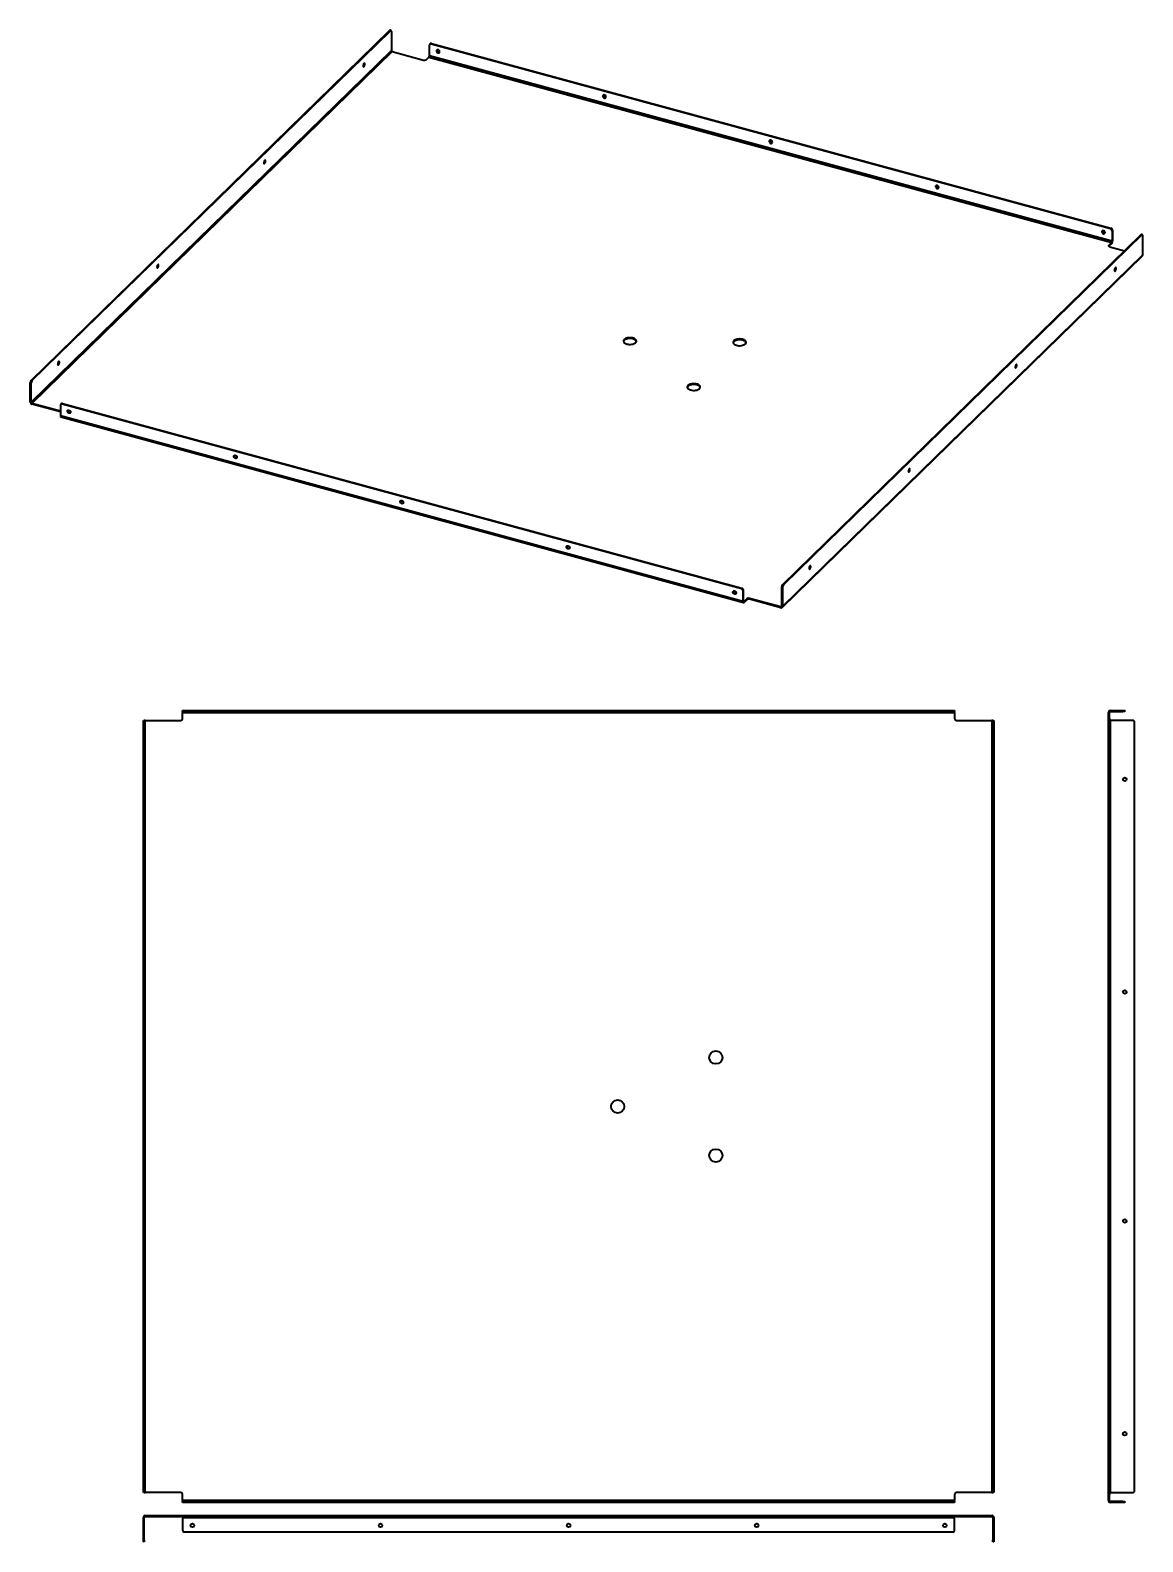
# Model space of a CAD drawing. Header units: millimetres. Extents: x -2495 to 898, y 82 to 2397.
# Drawn here: x -802 to 898, y 87 to 2397 of the extents above; entities that cross this region are included whole.
import ezdxf

# ---------------------------------------------------------------- set-up
doc = ezdxf.new("R2010")
doc.units = ezdxf.units.MM

msp = doc.modelspace()

# ---------------------------------------------------------------- linework, layer by layer
at = {"color": 7, "linetype": 'Continuous', "lineweight": 35}
for p, q in [((-800.9, 1861.7), (-253, 2396.5)), ((-799.6, 1861.4), (-251.7, 2396.1)), ((-251.7, 2396.1), (-253, 2396.5)), ((-250.9, 2396.5), (-252.2, 2396.8)), ((-250.3, 2394.9), (-250.3, 2365.8)), ((-250.3, 2365.8), (-801, 1828.3)), ((-799.6, 1826.7), (-248.9, 2364.2)), ((-248.9, 2364.2), (-201.2, 2351.2)), ((-197.1, 2351.8), (-192.9, 2355.9)), ((-192.9, 2355.9), (850.7, 2072.3)), ((-192.2, 2357.9), (-192.2, 2374.2)), ((851.4, 2074.3), (-192.2, 2357.9)), ((-191, 2376.3), (-191.7, 2375.6)), ((-188.9, 2376.7), (-189.6, 2376)), ((-189.6, 2376), (848.7, 2093.8)), ((-188.9, 2376.7), (849.4, 2094.5)), ((-292.3, 2345.3), (-292.4, 2345.9)), ((-444, 2197.2), (-444, 2197.9)), ((895.4, 2084.4), (347.5, 1549.6)), ((896.8, 2084), (348.9, 1549.3)), ((848.7, 2093.8), (849.4, 2094.5)), ((852.1, 2091.2), (851.4, 2090.5)), ((851.4, 2090.5), (851.4, 2074.3)), ((852.1, 2091.2), (852.1, 2074.9)), ((896.8, 2084), (895.4, 2084.4)), ((897.5, 2084.4), (896.2, 2084.7)), ((898.2, 2053.7), (898.2, 2082.8)), ((846.5, 2066.9), (846.4, 2066.8)), ((850.7, 2072.3), (846.5, 2068.2)), ((850.7, 2071), (846.5, 2066.9)), ((846.5, 2068.2), (846.5, 2066.9)), ((847.7, 2066.1), (870.4, 2059.9)), ((850.7, 2072.3), (850.7, 2071)), ((851.4, 2074.3), (852.1, 2074.9)), ((-607.3, 2037.8), (-607.4, 2038.4)), ((346.9, 1514.8), (897.6, 2052.3)), ((898.2, 2053.7), (347.5, 1516.2)), ((-759, 1889.8), (-759.1, 1890.4)), ((-801, 1857.4), (-802.3, 1857.8)), ((-802.3, 1828.7), (-802.3, 1857.8)), ((-801, 1828.3), (-801, 1857.4)), ((-800.9, 1861.7), (-799.6, 1861.4)), ((-801, 1828.3), (-802.3, 1828.7)), ((-756.2, 1814.9), (-799.6, 1826.7)), ((-799.6, 1826.7), (-799.6, 1825.4)), ((-756.2, 1813.6), (-799.6, 1825.4)), ((-755, 1825.8), (-755.7, 1825.1)), ((-752.9, 1826.2), (-753.6, 1825.5)), ((284.7, 1543.4), (-753.6, 1825.5)), ((285.4, 1544), (-752.9, 1826.2)), ((-756.2, 1823.7), (-756.2, 1807.4)), ((287.4, 1523.8), (-756.2, 1807.4)), ((-755.6, 1805.9), (288, 1522.2)), ((347.5, 1549.6), (348.9, 1549.3)), ((284.7, 1543.4), (285.4, 1544)), ((288.1, 1540.7), (287.4, 1540.1)), ((287.4, 1523.8), (287.4, 1540.1)), ((288.1, 1524.5), (287.4, 1523.8)), ((288.1, 1524.5), (288.1, 1540.7)), ((293, 1528), (288.8, 1523.9)), ((293, 1526.7), (288.8, 1522.6)), ((293, 1526.7), (293, 1528)), ((344.8, 1515.6), (297, 1528.6)), ((297, 1528.6), (297, 1527.3)), ((344.8, 1514.3), (297, 1527.3)), ((347.5, 1545.3), (346.1, 1545.7)), ((346.1, 1545.7), (346.1, 1516.5)), ((347.5, 1545.3), (347.5, 1516.2)), ((288.8, 1523.9), (288.1, 1524)), ((288.8, 1523.9), (288.8, 1522.6)), ((346.1, 1516.9), (344.8, 1515.6)), ((344.8, 1515.6), (344.8, 1514.3)), ((346.1, 1516.5), (347.5, 1516.2)), ((-629.4, 1342.2), (-627.9, 1342.2)), ((-629.4, 1339.2), (-629.4, 1342.2)), ((-627.9, 1342.2), (-627.9, 1339.2)), ((-626.4, 1342.2), (-627.9, 1342.2)), ((-626.4, 162.2), (-626.4, 1342.2)), ((-626.4, 1342.2), (-572.4, 1342.2)), ((-569.4, 1355.7), (-569.4, 1357.2)), ((-569.4, 1357.2), (-566.4, 1357.2)), ((-566.4, 1355.7), (-569.4, 1355.7)), ((-569.4, 1355.7), (-569.4, 1354.2)), ((-569.4, 1354.2), (610.6, 1354.2)), ((-569.4, 1345.2), (-569.4, 1354.2)), ((-566.4, 1357.2), (-566.4, 1355.7)), ((-566.4, 1357.2), (607.6, 1357.2)), ((-566.4, 1355.7), (607.6, 1355.7)), ((607.6, 1355.7), (607.6, 1357.2)), ((607.6, 1357.2), (610.6, 1357.2)), ((610.6, 1355.7), (607.6, 1355.7)), ((610.6, 1357.2), (610.6, 1355.7)), ((610.6, 1354.2), (610.6, 1355.7)), ((610.6, 1354.2), (610.6, 1345.2)), ((613.6, 1342.2), (667.6, 1342.2)), ((669.1, 1342.2), (667.6, 1342.2)), ((667.6, 1342.2), (667.6, 162.2)), ((669.1, 1342.2), (670.6, 1342.2)), ((669.1, 1339.2), (669.1, 1342.2)), ((670.6, 1342.2), (670.6, 1339.2)), ((847.1, 1354.2), (845.6, 1354.2)), ((845.6, 1345.2), (845.6, 1354.2)), ((845.6, 1345.2), (847.1, 1345.2)), ((845.6, 1342.2), (845.6, 1345.2)), ((845.6, 1342.2), (848.6, 1342.2)), ((845.6, 162.2), (845.6, 1342.2)), ((847.1, 1345.2), (847.1, 1354.2)), ((847.1, 1345.2), (847.1, 1342.2)), ((848.6, 1355.7), (848.6, 1357.2)), ((848.6, 1357.2), (867.6, 1357.2)), ((848.6, 1355.7), (867.6, 1355.7)), ((848.6, 162.2), (848.6, 1342.2)), ((882.6, 1342.2), (848.6, 1342.2)), ((867.6, 1355.7), (867.6, 1357.2)), ((867.6, 1357.2), (870.6, 1357.2)), ((870.6, 1355.7), (867.6, 1355.7)), ((870.6, 1357.2), (870.6, 1355.7)), ((-627.9, 1339.2), (-629.4, 1339.2)), ((-629.4, 165.2), (-629.4, 1339.2)), ((-627.9, 165.2), (-627.9, 1339.2)), ((670.6, 1339.2), (669.1, 1339.2)), ((669.1, 1339.2), (669.1, 165.2)), ((670.6, 1339.2), (670.6, 165.2)), ((885.6, 165.2), (885.6, 1339.2)), ((-629.4, 165.2), (-627.9, 165.2)), ((-629.4, 162.2), (-629.4, 165.2)), ((-627.9, 162.2), (-629.4, 162.2)), ((-627.9, 165.2), (-627.9, 162.2)), ((-627.9, 162.2), (-626.4, 162.2)), ((-572.4, 162.2), (-626.4, 162.2)), ((667.6, 162.2), (613.6, 162.2)), ((667.6, 162.2), (669.1, 162.2)), ((669.1, 165.2), (670.6, 165.2)), ((669.1, 162.2), (669.1, 165.2)), ((670.6, 162.2), (669.1, 162.2)), ((670.6, 165.2), (670.6, 162.2)), ((848.6, 162.2), (845.6, 162.2)), ((845.6, 159.2), (845.6, 162.2)), ((847.1, 162.2), (847.1, 159.2)), ((848.6, 162.2), (882.6, 162.2)), ((-569.4, 150.2), (-569.4, 159.2)), ((-569.4, 150.2), (-569.4, 148.7)), ((610.6, 150.2), (-569.4, 150.2)), ((-569.4, 147.2), (-569.4, 148.7)), ((-569.4, 148.7), (-566.4, 148.7)), ((-566.4, 147.2), (-569.4, 147.2)), ((-566.4, 148.7), (-566.4, 147.2)), ((607.6, 148.7), (-566.4, 148.7)), ((607.6, 147.2), (-566.4, 147.2)), ((607.6, 147.2), (607.6, 148.7)), ((607.6, 148.7), (610.6, 148.7)), ((610.6, 147.2), (607.6, 147.2)), ((610.6, 159.2), (610.6, 150.2)), ((610.6, 148.7), (610.6, 150.2)), ((610.6, 148.7), (610.6, 147.2)), ((847.1, 159.2), (845.6, 159.2)), ((845.6, 150.2), (845.6, 159.2)), ((847.1, 150.2), (845.6, 150.2)), ((847.1, 150.2), (847.1, 159.2)), ((848.6, 148.7), (848.6, 147.2)), ((867.6, 148.7), (848.6, 148.7)), ((867.6, 147.2), (848.6, 147.2)), ((867.6, 147.2), (867.6, 148.7)), ((867.6, 148.7), (870.6, 148.7)), ((870.6, 147.2), (867.6, 147.2)), ((870.6, 148.7), (870.6, 147.2)), ((-627.9, 124.1), (-629.4, 124.1)), ((-629.4, 90.1), (-629.4, 124.1)), ((-627.9, 90.1), (-627.9, 124.1)), ((-626.4, 125.6), (-626.4, 127.1)), ((-626.4, 127.1), (-572.4, 127.1)), ((-626.4, 125.6), (-572.4, 125.6)), ((-572.4, 125.6), (-572.4, 127.1)), ((-572.4, 127.1), (-569.4, 127.1)), ((-569.4, 125.6), (-572.4, 125.6)), ((-569.4, 124.1), (-569.4, 127.1)), ((-569.4, 127.1), (610.6, 127.1)), ((-569.4, 124.1), (-569.4, 105.1)), ((-569.4, 124.1), (610.6, 124.1)), ((610.6, 127.1), (610.6, 124.1)), ((610.6, 127.1), (613.6, 127.1)), ((613.6, 125.6), (610.6, 125.6)), ((610.6, 105.1), (610.6, 124.1)), ((613.6, 127.1), (613.6, 125.6)), ((613.6, 127.1), (667.6, 127.1)), ((613.6, 125.6), (667.6, 125.6)), ((667.6, 125.6), (667.6, 127.1)), ((669.1, 124.1), (670.6, 124.1)), ((669.1, 124.1), (669.1, 90.1)), ((670.6, 124.1), (670.6, 90.1)), ((-566.4, 102.1), (607.6, 102.1)), ((-629.4, 90.1), (-627.9, 90.1)), ((-629.4, 87.1), (-629.4, 90.1)), ((-627.9, 87.1), (-629.4, 87.1)), ((-627.9, 90.1), (-627.9, 87.1)), ((669.1, 90.1), (670.6, 90.1)), ((669.1, 87.1), (669.1, 90.1)), ((670.6, 87.1), (669.1, 87.1)), ((670.6, 90.1), (670.6, 87.1))]:
    msp.add_line(p, q, dxfattribs=at)
at = {"color": 7, "linetype": 'Continuous', "lineweight": 35, "flags": 128}
for points in [[(-250.3, 2394.9), (-250.3, 2395.4), (-250.4, 2395.8), (-250.5, 2396.1), (-250.7, 2396.4), (-250.9, 2396.5), (-251.1, 2396.5), (-251.4, 2396.4), (-251.7, 2396.1)], [(-179, 2362.2), (-178.1, 2362.1), (-177.3, 2362.4), (-176.8, 2362.9), (-176.5, 2363.7), (-176.6, 2364.6), (-177, 2365.5), (-177.7, 2366.2), (-178.5, 2366.8), (-179.4, 2367), (-180.2, 2366.9), (-180.9, 2366.5), (-181.3, 2365.9), (-181.4, 2365), (-181.1, 2364.1), (-180.6, 2363.3), (-179.8, 2362.6), (-179, 2362.2)], [(-292.3, 2346), (-292.7, 2345.4), (-293.1, 2344.6), (-293.4, 2343.6), (-293.5, 2342.6), (-293.5, 2341.8), (-293.3, 2341.2), (-292.9, 2341), (-292.5, 2341.1), (-292, 2341.6), (-291.6, 2342.3), (-291.2, 2343.2), (-291, 2344.2), (-291, 2345.1), (-291.1, 2345.8), (-291.4, 2346.2), (-291.8, 2346.3), (-292.3, 2346)], [(75.3, 2293.1), (76.2, 2293), (76.9, 2293.3), (77.5, 2293.8), (77.7, 2294.6), (77.6, 2295.5), (77.3, 2296.4), (76.6, 2297.1), (75.8, 2297.7), (74.9, 2297.9), (74, 2297.8), (73.4, 2297.4), (73, 2296.7), (72.9, 2295.9), (73.1, 2295), (73.7, 2294.2), (74.4, 2293.5), (75.3, 2293.1)], [(329.6, 2224), (330.5, 2223.9), (331.2, 2224.2), (331.8, 2224.7), (332, 2225.5), (331.9, 2226.4), (331.5, 2227.3), (330.9, 2228), (330, 2228.6), (329.1, 2228.8), (328.3, 2228.7), (327.6, 2228.3), (327.2, 2227.6), (327.2, 2226.8), (327.4, 2225.9), (327.9, 2225.1), (328.7, 2224.4), (329.6, 2224)], [(-443.9, 2198), (-444.4, 2197.4), (-444.8, 2196.5), (-445.1, 2195.6), (-445.2, 2194.6), (-445.2, 2193.8), (-445, 2193.2), (-444.6, 2193), (-444.2, 2193.1), (-443.7, 2193.5), (-443.3, 2194.3), (-442.9, 2195.2), (-442.7, 2196.2), (-442.7, 2197.1), (-442.8, 2197.8), (-443.1, 2198.2), (-443.5, 2198.3), (-443.9, 2198)], [(583.8, 2154.9), (584.7, 2154.8), (585.5, 2155.1), (586, 2155.6), (586.3, 2156.4), (586.2, 2157.3), (585.8, 2158.1), (585.1, 2158.9), (584.3, 2159.4), (583.4, 2159.7), (582.6, 2159.6), (581.9, 2159.2), (581.5, 2158.5), (581.4, 2157.7), (581.7, 2156.8), (582.2, 2156), (583, 2155.3), (583.8, 2154.9)], [(838.1, 2085.8), (839, 2085.7), (839.8, 2086), (840.3, 2086.5), (840.5, 2087.3), (840.5, 2088.2), (840.1, 2089), (839.4, 2089.8), (838.6, 2090.3), (837.7, 2090.6), (836.8, 2090.5), (836.2, 2090.1), (835.8, 2089.4), (835.7, 2088.6), (835.9, 2087.7), (836.5, 2086.9), (837.2, 2086.2), (838.1, 2085.8)], [(898.2, 2082.8), (898.1, 2083.3), (898, 2083.7), (897.9, 2084), (897.7, 2084.2), (897.5, 2084.4), (897.3, 2084.4), (897, 2084.3), (896.8, 2084)], [(847.7, 2066.1), (847.2, 2066.3), (846.8, 2066.5), (846.5, 2066.7), (846.3, 2067), (846.2, 2067.3), (846.2, 2067.6), (846.3, 2067.9), (846.5, 2068.2)], [(-607.3, 2038.6), (-607.8, 2037.9), (-608.2, 2037.1), (-608.4, 2036.1), (-608.6, 2035.2), (-608.5, 2034.3), (-608.3, 2033.8), (-608, 2033.5), (-607.5, 2033.6), (-607.1, 2034.1), (-606.6, 2034.8), (-606.3, 2035.8), (-606.1, 2036.8), (-606, 2037.7), (-606.1, 2038.4), (-606.4, 2038.8), (-606.8, 2038.8), (-607.3, 2038.6)], [(857.4, 2032.8), (857.3, 2033.6), (857.1, 2034.1), (856.7, 2034.2), (856.3, 2034), (855.8, 2033.5), (855.4, 2032.7), (855.1, 2031.7), (854.9, 2030.7), (854.9, 2029.9), (855.1, 2029.2), (855.4, 2028.9), (855.8, 2028.9), (856.3, 2029.3), (856.7, 2030), (857.1, 2030.9), (857.3, 2031.9), (857.4, 2032.8)], [(109.6, 1917.3), (111.4, 1916.9), (113.2, 1916.7), (115.1, 1916.7), (117, 1916.9), (118.8, 1917.3), (120.4, 1917.8), (121.8, 1918.5), (122.9, 1919.2), (123.7, 1920.1), (124.1, 1921.1), (124.3, 1922.1), (124, 1923), (123.4, 1924), (122.5, 1924.8), (121.2, 1925.6), (119.7, 1926.2), (118.1, 1926.6), (116.2, 1926.9), (114.4, 1927), (112.5, 1926.9), (110.6, 1926.7), (108.9, 1926.2), (107.4, 1925.6), (106.2, 1924.9), (105.2, 1924), (104.6, 1923.1), (104.3, 1922.2), (104.3, 1921.2), (104.8, 1920.2), (105.6, 1919.3), (106.6, 1918.5), (108, 1917.8), (109.6, 1917.3)], [(124.2, 1921.2), (124, 1921.7), (123.4, 1922.7), (122.5, 1923.5), (121.2, 1924.3), (119.7, 1924.9), (118.1, 1925.3), (116.2, 1925.6), (114.4, 1925.7), (112.5, 1925.6), (110.6, 1925.4), (108.9, 1924.9), (107.4, 1924.3), (106.2, 1923.6), (105.2, 1922.8), (104.6, 1921.8), (104.3, 1921.2)], [(277.3, 1915.4), (279, 1915), (280.9, 1914.8), (282.8, 1914.8), (284.7, 1915), (286.4, 1915.4), (288, 1915.9), (289.4, 1916.6), (290.5, 1917.4), (291.3, 1918.2), (291.8, 1919.2), (291.9, 1920.2), (291.7, 1921.1), (291.1, 1922.1), (290.1, 1922.9), (288.9, 1923.7), (287.4, 1924.3), (285.7, 1924.7), (283.9, 1925), (282, 1925.1), (280.1, 1925), (278.3, 1924.8), (276.6, 1924.3), (275.1, 1923.7), (273.8, 1923), (272.9, 1922.2), (272.2, 1921.2), (271.9, 1920.3), (272, 1919.3), (272.4, 1918.3), (273.2, 1917.4), (274.3, 1916.6), (275.7, 1916), (277.3, 1915.4)], [(291.8, 1919.3), (291.7, 1919.8), (291.1, 1920.8), (290.1, 1921.6), (288.9, 1922.4), (287.4, 1923), (285.7, 1923.4), (283.9, 1923.7), (282, 1923.8), (280.1, 1923.7), (278.3, 1923.5), (276.6, 1923), (275.1, 1922.4), (273.8, 1921.7), (272.9, 1920.9), (272.2, 1919.9), (272, 1919.3)], [(-759, 1890.5), (-759.4, 1889.9), (-759.8, 1889.1), (-760.1, 1888.1), (-760.2, 1887.1), (-760.2, 1886.3), (-760, 1885.7), (-759.6, 1885.5), (-759.2, 1885.6), (-758.7, 1886.1), (-758.3, 1886.8), (-757.9, 1887.7), (-757.7, 1888.7), (-757.7, 1889.6), (-757.8, 1890.3), (-758.1, 1890.7), (-758.5, 1890.8), (-759, 1890.5)], [(705.8, 1884.8), (705.7, 1885.5), (705.4, 1886), (705, 1886.2), (704.6, 1886), (704.1, 1885.4), (703.7, 1884.6), (703.4, 1883.7), (703.2, 1882.7), (703.2, 1881.8), (703.4, 1881.2), (703.7, 1880.9), (704.1, 1880.9), (704.6, 1881.3), (705, 1882), (705.4, 1882.8), (705.7, 1883.8), (705.8, 1884.8)], [(207.3, 1847.1), (209, 1846.7), (210.9, 1846.5), (212.8, 1846.5), (214.6, 1846.7), (216.4, 1847), (218, 1847.6), (219.4, 1848.2), (220.5, 1849), (221.3, 1849.9), (221.8, 1850.9), (221.9, 1851.8), (221.7, 1852.8), (221.1, 1853.7), (220.1, 1854.6), (218.9, 1855.3), (217.4, 1855.9), (215.7, 1856.4), (213.9, 1856.7), (212, 1856.8), (210.1, 1856.7), (208.3, 1856.4), (206.6, 1856), (205.1, 1855.4), (203.8, 1854.7), (202.9, 1853.8), (202.2, 1852.9), (201.9, 1851.9), (202, 1851), (202.4, 1850), (203.2, 1849.1), (204.3, 1848.3), (205.7, 1847.6), (207.3, 1847.1)], [(221.8, 1851), (221.7, 1851.5), (221.1, 1852.5), (220.1, 1853.3), (218.9, 1854.1), (217.4, 1854.7), (215.7, 1855.1), (213.9, 1855.4), (212, 1855.5), (210.1, 1855.4), (208.3, 1855.2), (206.6, 1854.7), (205.1, 1854.1), (203.8, 1853.4), (202.9, 1852.5), (202.2, 1851.6), (202, 1851)], [(-743, 1816.4), (-742.1, 1816), (-741.3, 1815.4), (-740.8, 1814.5), (-740.5, 1813.6), (-740.6, 1812.8), (-741, 1812.1), (-741.7, 1811.7), (-742.5, 1811.6), (-743.4, 1811.9), (-744.2, 1812.4), (-744.9, 1813.2), (-745.3, 1814.1), (-745.4, 1815), (-745.1, 1815.7), (-744.6, 1816.3), (-743.8, 1816.5), (-743, 1816.4)], [(-744.7, 1815.4), (-744.5, 1816.2), (-744.5, 1816.3)], [(-488.7, 1747.3), (-487.8, 1746.9), (-487.1, 1746.3), (-486.5, 1745.4), (-486.3, 1744.5), (-486.4, 1743.7), (-486.8, 1743), (-487.4, 1742.6), (-488.2, 1742.5), (-489.1, 1742.8), (-490, 1743.3), (-490.6, 1744.1), (-491, 1745), (-491.1, 1745.9), (-490.9, 1746.6), (-490.3, 1747.2), (-489.6, 1747.4), (-488.7, 1747.3)], [(-490.4, 1746.3), (-490.3, 1747.1), (-490.2, 1747.2)], [(542.4, 1725.3), (542.3, 1726.1), (542.1, 1726.6), (541.7, 1726.7), (541.2, 1726.5), (540.8, 1726), (540.4, 1725.2), (540, 1724.3), (539.9, 1723.3), (539.9, 1722.4), (540, 1721.8), (540.4, 1721.4), (540.8, 1721.5), (541.2, 1721.8), (541.7, 1722.5), (542.1, 1723.4), (542.3, 1724.4), (542.4, 1725.3)], [(-234.4, 1678.2), (-233.5, 1677.8), (-232.8, 1677.2), (-232.2, 1676.3), (-232, 1675.4), (-232.1, 1674.6), (-232.5, 1673.9), (-233.1, 1673.5), (-234, 1673.4), (-234.9, 1673.7), (-235.7, 1674.2), (-236.4, 1675), (-236.8, 1675.9), (-236.8, 1676.8), (-236.6, 1677.5), (-236.1, 1678.1), (-235.3, 1678.3), (-234.4, 1678.2)], [(-236.2, 1677.2), (-236, 1678), (-235.9, 1678.1)], [(19.8, 1609.1), (20.7, 1608.7), (21.5, 1608.1), (22, 1607.2), (22.3, 1606.3), (22.2, 1605.5), (21.8, 1604.8), (21.1, 1604.4), (20.3, 1604.3), (19.4, 1604.6), (18.6, 1605.1), (17.9, 1605.9), (17.5, 1606.8), (17.4, 1607.6), (17.7, 1608.4), (18.2, 1609), (19, 1609.2), (19.8, 1609.1)], [(18.1, 1608.1), (18.3, 1608.9), (18.3, 1609)], [(390.7, 1577.3), (390.6, 1578.1), (390.4, 1578.6), (390, 1578.7), (389.6, 1578.5), (389.1, 1578), (388.7, 1577.2), (388.4, 1576.2), (388.2, 1575.2), (388.2, 1574.4), (388.4, 1573.7), (388.7, 1573.4), (389.1, 1573.4), (389.6, 1573.8), (390, 1574.5), (390.4, 1575.4), (390.6, 1576.4), (390.7, 1577.3)], [(274.1, 1540), (275, 1539.6), (275.8, 1539), (276.3, 1538.1), (276.5, 1537.2), (276.5, 1536.4), (276.1, 1535.7), (275.4, 1535.3), (274.6, 1535.2), (273.7, 1535.5), (272.8, 1536), (272.2, 1536.8), (271.8, 1537.7), (271.7, 1538.5), (271.9, 1539.3), (272.5, 1539.9), (273.2, 1540.1), (274.1, 1540)], [(272.4, 1539), (272.6, 1539.8), (272.6, 1539.9)], [(288.1, 1524.5), (288.1, 1524.2), (288.1, 1524), (288.2, 1523.9), (288.3, 1523.7), (288.4, 1523.7), (288.5, 1523.7), (288.6, 1523.7), (288.8, 1523.9)], [(287.4, 1523.8), (287.4, 1523.3), (287.5, 1522.9), (287.6, 1522.6), (287.8, 1522.4), (288, 1522.2), (288.2, 1522.2), (288.5, 1522.4), (288.8, 1522.6)]]:
    msp.add_lwpolyline(points, dxfattribs=at)
at = {"color": 7, "linetype": 'Continuous', "lineweight": 35}
for centre, radius in [((870.6, 1252.2), 2.75), ((870.6, 927.2), 2.75), ((245.6, 827.2), 10), ((95.6, 752.2), 10), ((245.6, 677.2), 10), ((870.6, 577.2), 2.75), ((870.6, 252.2), 2.75), ((-554.4, 112.1), 2.75), ((-266.9, 112.1), 2.75), ((20.6, 112.1), 2.75), ((308.1, 112.1), 2.75), ((595.6, 112.1), 2.75)]:
    msp.add_circle(centre, radius, dxfattribs=at)
for centre, radius, start, end in [((-252.3, 2396), 0.811, 80.7318, 143.9675), ((-248.4, 2365.9), 1.82, 183.3916, 254.3338), ((-195.3, 2357.9), 3.07, 320.5129, 0.3434), ((-190.3, 2374.2), 1.95, 68.8623, 180.9223), ((-189.6, 2374.7), 2.15, 71.5838, 131.3262), ((-177.7, 2365.8), 2.97, 160.3023, 288.3078), ((-297.9, 2345.2), 5.57, 321.9495, 0.7421), ((-199.8, 2355.6), 4.62, 252.696, 305.3989), ((76.6, 2296.7), 2.97, 160.3023, 288.3078), ((330.9, 2227.6), 2.97, 160.3023, 288.3078), ((-449.6, 2197.2), 5.57, 321.9495, 0.7421), ((585.1, 2158.5), 2.97, 160.3024, 288.3077), ((839.4, 2089.4), 2.97, 160.302, 288.308), ((847.7, 2090.3), 3.64, 3.3916, 74.3338), ((848.4, 2091), 3.64, 3.3916, 74.3338), ((896.1, 2083.9), 0.811, 80.7318, 143.9675), ((846, 2074.9), 6.13, 320.5129, 0.3434), ((848.3, 2074.2), 3.07, 320.5129, 0.3434), ((-612.9, 2037.7), 5.57, 321.9495, 0.7421), ((850.8, 2033), 5.31, 320.9363, 8.6547), ((896.2, 2053.6), 1.94, 315.3545, 1.9113), ((-764.6, 1889.7), 5.57, 321.9495, 0.7421), ((699.1, 1885), 5.31, 320.9363, 8.6547), ((-796.2, 1857.8), 6.13, 140.5129, 180.3434), ((-794.8, 1857.5), 6.13, 140.5129, 180.3434), ((-798.7, 1828.9), 3.64, 183.3916, 254.3338), ((-799.1, 1828.4), 1.82, 183.3916, 254.3338), ((-754.3, 1823.7), 1.95, 68.8623, 180.9223), ((-753.6, 1824.2), 2.15, 71.5838, 131.3262), ((-754.7, 1807.1), 1.53, 169.3516, 234.3744), ((-741.6, 1815.4), 3.05, 179.9049, 287.2201), ((-487.4, 1746.3), 3.05, 179.9049, 287.22), ((535.8, 1725.5), 5.31, 320.9363, 8.6547), ((-233.1, 1677.2), 3.05, 179.9049, 287.22), ((21.2, 1608.1), 3.05, 179.9049, 287.2199), ((384.1, 1577.5), 5.31, 320.9363, 8.6547), ((352.3, 1545.7), 6.13, 140.5129, 180.3434), ((353.6, 1545.4), 6.13, 140.5129, 180.3434), ((275.4, 1539), 3.05, 179.9049, 287.22), ((283.7, 1539.8), 3.64, 3.3916, 74.3338), ((284.4, 1540.5), 3.64, 3.3916, 74.3338), ((295.7, 1524.2), 4.62, 72.696, 125.3989), ((295.7, 1522.9), 4.62, 72.696, 125.3989), ((345.1, 1516.5), 0.975, 248.8623, 0.9223), ((345.5, 1516.2), 1.95, 248.8623, 0.9223), ((-572.4, 1345.2), 3, 270, 0), ((613.6, 1345.2), 3, 180, 270), ((848.6, 1354.2), 3, 90, 180), ((848.6, 1354.2), 1.5, 90, 180), ((882.6, 1339.2), 3, 0, 90), ((-572.4, 159.2), 3, 0, 90), ((613.6, 159.2), 3, 90, 180), ((882.6, 165.2), 3, 270, 0), ((848.6, 150.2), 3, 180, 270), ((848.6, 150.2), 1.5, 180, 270), ((-626.4, 124.1), 3, 90, 180), ((-626.4, 124.1), 1.5, 90, 180), ((667.6, 124.1), 3, 0, 90), ((667.6, 124.1), 1.5, 0, 90), ((-566.4, 105.1), 3, 180, 270), ((607.6, 105.1), 3, 270, 0)]:
    msp.add_arc(centre, radius, start, end, dxfattribs=at)

doc.saveas('drawing.dxf')
